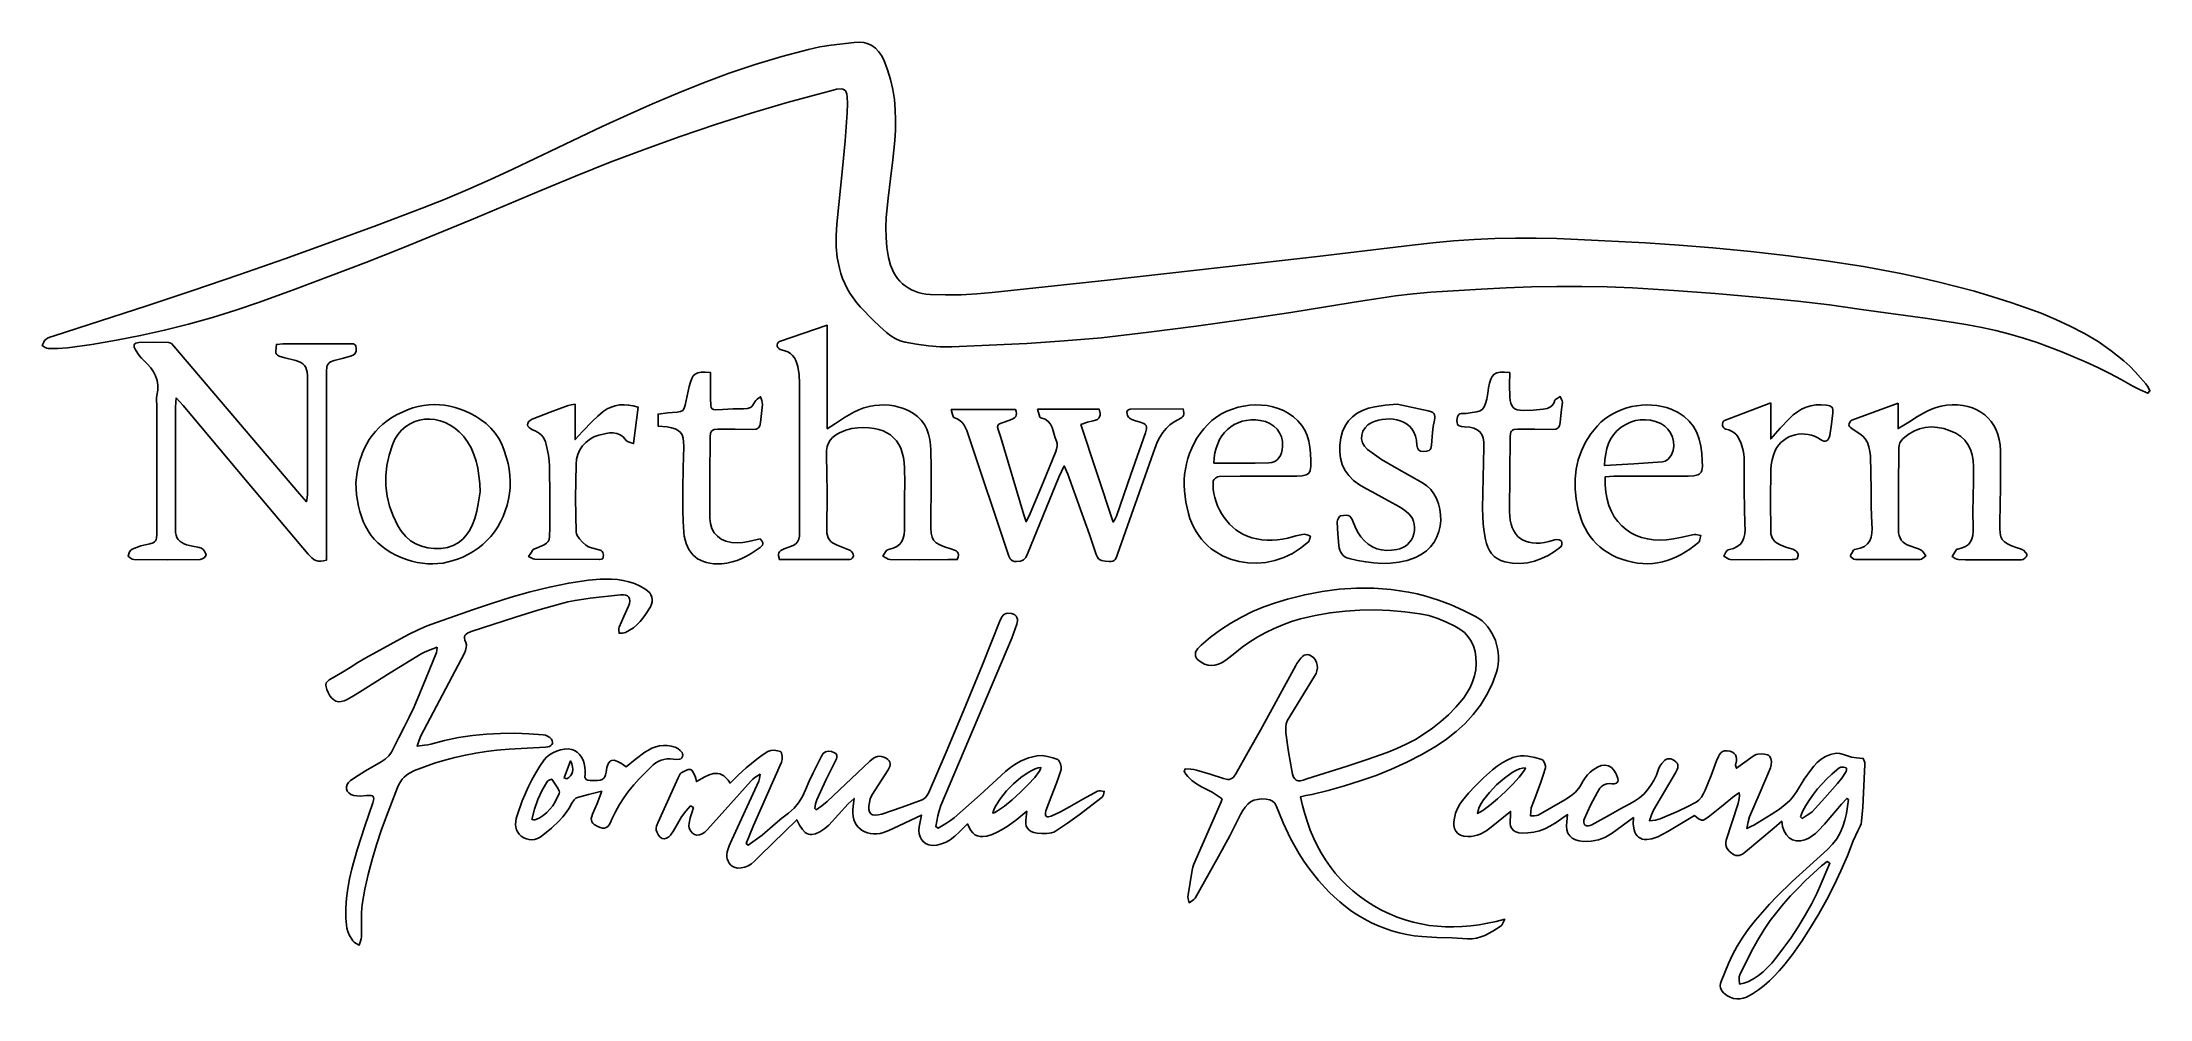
# Model space of a CAD drawing. Extents: x 20 to 1042, y 32 to 496.
import ezdxf

# ---------------------------------------------------------------- set-up
doc = ezdxf.new("R2010")
doc.units = 0

msp = doc.modelspace()

# ---------------------------------------------------------------- linework, layer by layer
at = {"layer": 'Layer 1', "color": 7}
for points in [[(1040.972709, 325.40634), (1037.237128, 327.077182), (1033.598781, 328.914711), (1028.056429, 332.078891), (1022.435694, 335.068043), (1016.741041, 337.893175), (1010.976935, 340.565292), (999.258223, 345.494515), (987.315277, 349.943767), (980.678858, 352.135362), (973.990257, 354.07457), (967.253597, 355.785078), (960.473001, 357.290576), (953.652594, 358.614752), (946.796499, 359.781294), (932.993741, 361.736232), (917.547303, 363.830696), (902.116244, 366.05588), (886.676255, 368.188295), (871.203027, 370.004451), (851.191499, 371.949714), (831.157398, 373.686123), (811.105934, 375.19036), (791.042316, 376.439109), (778.818013, 376.965655), (766.594764, 377.207599), (754.372879, 377.194364), (742.152669, 376.955377), (729.934443, 376.52006), (717.718512, 375.917839), (693.294772, 374.330383), (684.738752, 373.567123), (676.220033, 372.566606), (667.730272, 371.381543), (659.26113, 370.064643), (642.351341, 367.246173), (625.423941, 364.532874), (602.520769, 361.169611), (579.594528, 357.948726), (556.639017, 354.975888), (533.648036, 352.356764), (515.563995, 350.748803), (497.431584, 349.591541), (479.274865, 348.717549), (461.117898, 347.959395), (455.446396, 347.993708), (449.752074, 348.472025), (444.066681, 349.248989), (438.421968, 350.179246), (436.04283, 350.839505), (433.714045, 351.923179), (431.504818, 353.305005), (429.484355, 354.85972), (426.1645, 357.774473), (422.953785, 360.822428), (416.800246, 367.191933), (414.915102, 369.362567), (413.217911, 371.588755), (411.701848, 373.86832), (410.360089, 376.199083), (409.185807, 378.578866), (408.172179, 381.005491), (407.312378, 383.47678), (406.599579, 385.990555), (405.587688, 391.13685), (405.081906, 396.426949), (405.02763, 401.843428), (405.37026, 407.368862), (408.071322, 434.32094), (409.330199, 447.802064), (410.333837, 461.298815), (410.529608, 465.839793), (410.420654, 469.107238), (410.225976, 470.314061), (409.924002, 471.26331), (409.504362, 471.975257), (408.956683, 472.47017), (408.270594, 472.768321), (407.435723, 472.889979), (405.278152, 472.684896), (402.400998, 472.017082), (398.721289, 471.048698), (381.21807, 466.30133), (363.84495, 461.181365), (346.594862, 455.706631), (329.460736, 449.894957), (312.435502, 443.764171), (295.512091, 437.332101), (278.683434, 430.616576), (261.942462, 423.635425), (228.110027, 409.414088), (194.119586, 395.57772), (177.049533, 388.844207), (159.921283, 382.255305), (142.728602, 375.827137), (125.465259, 369.575826), (114.080206, 365.698016), (102.623932, 362.141085), (91.095911, 358.902212), (79.495616, 355.978575), (67.822519, 353.367353), (56.076093, 351.065723), (44.255811, 349.070866), (32.361147, 347.379958), (27.768317, 347.032693), (23.153658, 347.046584), (22.38612, 347.217446), (21.62503, 347.603862), (20.108308, 348.528248), (20.874607, 350.169324), (21.303768, 350.930331), (21.857202, 351.52862), (22.761869, 352.096481), (23.76253, 352.543295), (25.86828, 353.248409), (70.789719, 367.792289), (93.187946, 375.243783), (115.535789, 382.840695), (137.826706, 390.602309), (160.054153, 398.547913), (182.211589, 406.69679), (204.292472, 415.068227), (215.439436, 419.514694), (226.478749, 424.19076), (237.431244, 429.052426), (248.31776, 434.055695), (269.976194, 444.311056), (291.620737, 454.604865), (303.762373, 460.220856), (315.975974, 465.655587), (328.276453, 470.865712), (340.678724, 475.807885), (353.197702, 480.438759), (365.848299, 484.714989), (378.645429, 488.593228), (391.604007, 492.03013), (397.080461, 493.198553), (402.625873, 494.09487), (413.794583, 495.419438), (416.20727, 495.520972), (418.442479, 495.292604), (420.49984, 494.732597), (422.378978, 493.839216), (424.079524, 492.610724), (425.601103, 491.045385), (426.943345, 489.141463), (428.105877, 486.89722), (429.979125, 482.168011), (431.44508, 477.385999), (432.535741, 472.556671), (433.283105, 467.685518), (433.719171, 462.778025), (433.875936, 457.839681), (433.785399, 452.875975), (433.479558, 447.892394), (432.544257, 438.554061), (431.394644, 429.232347), (430.252968, 419.910137), (429.34148, 410.570316), (429.120222, 405.729398), (429.208527, 400.850529), (429.621276, 395.992992), (430.373354, 391.21607), (431.393466, 387.429169), (432.879781, 384.032848), (433.791991, 382.48911), (434.813821, 381.052563), (435.942963, 379.726389), (437.177105, 378.513771), (438.51394, 377.417889), (439.951155, 376.441925), (441.486442, 375.589063), (443.11749, 374.862484), (444.84199, 374.265369), (446.657631, 373.800901), (448.562104, 373.472262), (450.553099, 373.282634), (458.078584, 373.042111), (465.632346, 373.160264), (473.183131, 373.581034), (480.699686, 374.248362), (536.660644, 380.218016), (592.591837, 386.461513), (638.423235, 391.687689), (684.21693, 397.235333), (694.237649, 398.38105), (704.263639, 399.278162), (714.294963, 399.935537), (724.331681, 400.362042), (734.373857, 400.566547), (744.421551, 400.557917), (754.474827, 400.34502), (764.533745, 399.936725), (797.344352, 398.230496), (813.736633, 397.182292), (830.10535, 395.875376), (848.442389, 394.110892), (866.731988, 392.062859), (884.958212, 389.652369), (903.105123, 386.80051), (921.156784, 383.428374), (930.141915, 381.522542), (939.097258, 379.45705), (948.020819, 377.222034), (956.910608, 374.807629), (965.764631, 372.203973), (974.580897, 369.401201), (981.935328, 366.879792), (989.19857, 364.166799), (996.342937, 361.213758), (1003.340739, 357.972208), (1010.164288, 354.393687), (1016.785896, 350.429732), (1023.177875, 346.031882), (1029.312537, 341.151674), (1032.131503, 338.531228), (1034.798665, 335.733676), (1039.967294, 329.962459), (1041.019011, 328.364378), (1041.911979, 326.623422), (1040.972709, 325.40634), (1040.972709, 325.40634)], [(463.734624, 244.798483), (459.25788, 244.798483), (445.227374, 244.786577), (431.198853, 244.877858), (430.332302, 245.061413), (429.469472, 245.493014), (427.746044, 246.528856), (428.992561, 248.525135), (429.638764, 249.373702), (430.352187, 249.791164), (432.63281, 250.338562), (434.441648, 251.173445), (435.828311, 252.275475), (436.842408, 253.624311), (437.533548, 255.199613), (437.951341, 256.981042), (438.145397, 258.948258), (438.165323, 261.080921), (438.121832, 268.082242), (438.214271, 275.086291), (438.294803, 282.089845), (438.215594, 289.089677), (438.033539, 291.798161), (437.655965, 294.3102), (437.08424, 296.624871), (436.319733, 298.741252), (435.363811, 300.658421), (434.217843, 302.375454), (432.883197, 303.891431), (431.36124, 305.205428), (429.653342, 306.316523), (427.76087, 307.223793), (425.685193, 307.926317), (423.427678, 308.423171), (420.989693, 308.713433), (418.372608, 308.796181), (415.577789, 308.670492), (412.606605, 308.335445), (410.294811, 307.762292), (408.050486, 306.901405), (406.260417, 306.067245), (404.679202, 305.115635), (403.31999, 304.021398), (402.195926, 302.759358), (401.320156, 301.304338), (400.705827, 299.63116), (400.366086, 297.714649), (400.314079, 295.529628), (400.568203, 286.415281), (400.630586, 277.292252), (400.480766, 259.040986), (400.550814, 257.684874), (400.788137, 256.477342), (401.188862, 255.408468), (401.749111, 254.46833), (402.46501, 253.647007), (403.332682, 252.934576), (405.507843, 251.796704), (408.807193, 250.596158), (412.027168, 249.248769), (412.544263, 248.819401), (412.969084, 248.169271), (413.260952, 247.421906), (413.379188, 246.700835), (413.212294, 246.168858), (412.782222, 245.586279), (412.236561, 245.115817), (411.722898, 244.920191), (377.507024, 244.840817), (377.01643, 246.675741), (377.033519, 247.42926), (377.227559, 248.088242), (377.600068, 248.663757), (378.152566, 249.166873), (379.803605, 250.000185), (384.143882, 251.737875), (385.477716, 252.547143), (386.371547, 253.483751), (386.913524, 254.672995), (387.191796, 256.240168), (387.309825, 261.009484), (387.24897, 330.324938), (387.032674, 334.362475), (386.423472, 338.360324), (386.030685, 339.914651), (385.494248, 341.341389), (384.800735, 342.626058), (383.936722, 343.754179), (382.888782, 344.711272), (381.64349, 345.482857), (380.187421, 346.054454), (378.507148, 346.411584), (377.86971, 346.635405), (377.23748, 347.077011), (376.714888, 347.641647), (376.406359, 348.234561), (376.417645, 348.836777), (376.669288, 349.553838), (377.071248, 350.192021), (377.533483, 350.5576), (400.708308, 358.413069), (400.708308, 308.216383), (404.729969, 310.785483), (409.116631, 313.699286), (413.651377, 316.288148), (416.010946, 317.382127), (418.451533, 318.30055), (420.987804, 319.011979), (423.634425, 319.484972), (426.076608, 319.706804), (428.48605, 319.746042), (430.860021, 319.597942), (433.195793, 319.257762), (435.490637, 318.720757), (437.741825, 317.982182), (439.946628, 317.037296), (442.102318, 315.881352), (444.432405, 314.234969), (446.328535, 312.353841), (447.832008, 310.267888), (448.984122, 308.007031), (449.826178, 305.601191), (450.399476, 303.080289), (450.745314, 300.474245), (450.904994, 297.812979), (451.073501, 289.250908), (451.102109, 280.683876), (450.949974, 263.546835), (450.95526, 260.27402), (451.1148, 257.705627), (451.525054, 255.715369), (452.28248, 254.176958), (453.483537, 252.964109), (455.224684, 251.950534), (457.602381, 251.009946), (460.713086, 250.01606), (462.449867, 249.41773), (463.169724, 249.033284), (463.738924, 248.543325), (464.11874, 247.911359), (464.270446, 247.100893), (464.155316, 246.075432), (463.734624, 244.798483), (463.734624, 244.798483)], [(85.092539, 323.157385), (84.812081, 318.643599), (84.703602, 259.297632), (84.78926, 257.936967), (85.049048, 256.701535), (85.481228, 255.592793), (86.084063, 254.612197), (86.855819, 253.761207), (87.794758, 253.041277), (88.899144, 252.453867), (90.167241, 252.000433), (93.786736, 251.238764), (95.587554, 250.854085), (97.318919, 250.296518), (98.097537, 249.762598), (98.77148, 248.928293), (99.282704, 247.944665), (99.573166, 246.962772), (99.312387, 246.415292), (98.572381, 245.736099), (97.625009, 245.155629), (96.742128, 244.904316), (80.687232, 244.791869), (64.632335, 244.893733), (63.774259, 245.109079), (62.853676, 245.606454), (62.130538, 246.192629), (61.864797, 246.674377), (62.098829, 247.625759), (62.530554, 248.592273), (63.117556, 249.415415), (63.81742, 249.936685), (67.977987, 251.423311), (72.28143, 252.47139), (73.957894, 253.016514), (74.562962, 253.413006), (75.029124, 253.903446), (75.368783, 254.496329), (75.59434, 255.20015), (75.752759, 256.974593), (75.691905, 319.638431), (75.586733, 322.060357), (75.591446, 323.257554), (75.755405, 324.4168), (76.18344, 326.994313), (76.203129, 329.405016), (75.843678, 331.664162), (75.134296, 333.787007), (74.10419, 335.788804), (72.782567, 337.68481), (71.198634, 339.490279), (69.3816, 341.220466), (68.237237, 342.384879), (67.211689, 343.685718), (65.341418, 346.448626), (64.715059, 347.803208), (64.66253, 348.389063), (64.783478, 348.899326), (65.077687, 349.323021), (65.54494, 349.649171), (66.185019, 349.866801), (66.997707, 349.964934), (74.190065, 350.123684), (81.380439, 350.044309), (82.076251, 349.873653), (82.779752, 349.462888), (84.002457, 348.313936), (144.922692, 276.670151), (148.280251, 272.841635), (148.555417, 274.902406), (148.679771, 276.350006), (148.679771, 334.222246), (148.594908, 335.60572), (148.34218, 336.831654), (147.918423, 337.906714), (147.320476, 338.837565), (146.545175, 339.630875), (145.589359, 340.293309), (144.449864, 340.831534), (143.123528, 341.252216), (137.771014, 342.649214), (135.053292, 343.416298), (134.238164, 343.822397), (133.721902, 344.34486), (133.456787, 345.059684), (133.3951, 346.042863), (133.691144, 349.118268), (136.773536, 349.406664), (168.885975, 349.406664), (170.038564, 349.444615), (171.123685, 349.337211), (171.583584, 349.123426), (171.957783, 348.746612), (172.223338, 348.16454), (172.357304, 347.334979), (172.28967, 345.861996), (171.83806, 344.742727), (170.938973, 343.943935), (169.528911, 343.43238), (165.632265, 342.308894), (161.73165, 341.215174), (159.893253, 340.582738), (159.226365, 340.125289), (158.710443, 339.562853), (158.33256, 338.887309), (158.079785, 338.090532), (157.897843, 336.100785), (157.96928, 249.10854), (157.96928, 244.573588), (156.493574, 244.176858), (155.158789, 244.029539), (153.945112, 244.115384), (152.832732, 244.418145), (151.801835, 244.921576), (150.832608, 245.60943), (148.999916, 247.473417), (118.751134, 283.475557), (88.42893, 319.416181), (85.092539, 323.157385), (85.092539, 323.157385)], [(368.249265, 254.823533), (368.991214, 253.937966), (369.468001, 252.944002), (369.49588, 252.408154), (369.324175, 251.847346), (368.908454, 251.262292), (368.204286, 250.653705), (363.881579, 247.790007), (361.648881, 246.53052), (359.355969, 245.414962), (356.993357, 244.465098), (354.551555, 243.702696), (352.021077, 243.149521), (349.392435, 242.82734), (345.618029, 242.822255), (343.870296, 243.034536), (342.219879, 243.387925), (340.670029, 243.88084), (339.223999, 244.5117), (337.885039, 245.278924), (336.656401, 246.180929), (335.541338, 247.216136), (334.543102, 248.382963), (333.664942, 249.679828), (332.910113, 251.10515), (332.281864, 252.657348), (331.783449, 254.33484), (331.418119, 256.136046), (331.189124, 258.059383), (330.87981, 263.288742), (330.746609, 268.533232), (330.72875, 279.032878), (330.887831, 289.339708), (331.144145, 299.646539), (331.097213, 301.884379), (330.839627, 303.745467), (330.339079, 305.267538), (329.563262, 306.488325), (328.479867, 307.445562), (327.056586, 308.176984), (325.261111, 308.720325), (323.061135, 309.113319), (318.690224, 309.481089), (318.690224, 315.357478), (323.37202, 315.902519), (327.934754, 316.280872), (329.496785, 316.523379), (330.648052, 317.141429), (331.43221, 318.17322), (331.892915, 319.656951), (332.820609, 324.159493), (333.845538, 328.64219), (334.402407, 330.813254), (335.018839, 332.512998), (335.768534, 333.790009), (336.725193, 334.692873), (337.962516, 335.270175), (339.554205, 335.570503), (341.573961, 335.642441), (344.095483, 335.534577), (344.103421, 322.829302), (344.232322, 319.530034), (344.458096, 318.534778), (344.880633, 317.890198), (345.566844, 317.532112), (346.583638, 317.396338), (349.876622, 317.534996), (355.033675, 317.801563), (360.192713, 317.833975), (362.027968, 317.97317), (363.512237, 318.540742), (364.133372, 319.008966), (364.679503, 319.612841), (365.563748, 321.265616), (366.033589, 321.976104), (366.752718, 322.591838), (368.368328, 323.755342), (368.988775, 321.891686), (369.235994, 320.963702), (369.307597, 320.045888), (368.815804, 315.663071), (368.310119, 311.280254), (368.022675, 309.700528), (367.738853, 309.113133), (367.351998, 308.651622), (366.854887, 308.309173), (366.240295, 308.078965), (364.62977, 307.927987), (356.145916, 307.951469), (347.662062, 307.988841), (345.935658, 307.827032), (345.293279, 307.576495), (344.786706, 307.204353), (344.407381, 306.704218), (344.146746, 306.069705), (343.947317, 304.371992), (343.829577, 284.663865), (343.815025, 264.959708), (344.072637, 262.277126), (344.776082, 259.896912), (345.904616, 257.837175), (347.437497, 256.116021), (349.353982, 254.751558), (351.633329, 253.761894), (354.254793, 253.165135), (357.197633, 252.97939), (359.813698, 253.174892), (362.487309, 253.638532), (368.249265, 254.823533), (368.249265, 254.823533)], [(731.58787, 335.534577), (731.54719, 329.4409), (731.61962, 323.551613), (731.759844, 321.920149), (732.05829, 320.556699), (732.534028, 319.44452), (733.206126, 318.566869), (734.093652, 317.907004), (735.215675, 317.448179), (736.591264, 317.173654), (738.239487, 317.066684), (743.008595, 317.252223), (747.777704, 317.693746), (749.717345, 318.053248), (751.35685, 318.823515), (752.047154, 319.394932), (752.642145, 320.107735), (753.135065, 320.974823), (753.519155, 322.009094), (753.88523, 322.527057), (754.536807, 322.961924), (756.040631, 323.773863), (756.745745, 322.436396), (757.029592, 321.772871), (757.117484, 321.122741), (756.581703, 316.186945), (756.006235, 311.25115), (755.688818, 309.709416), (755.397808, 309.126119), (755.006773, 308.662536), (754.506845, 308.314666), (753.889158, 308.07851), (752.265031, 307.925341), (743.781178, 307.96106), (735.297324, 307.988841), (733.555995, 307.804212), (732.934541, 307.531288), (732.45934, 307.1349), (732.115481, 306.612751), (731.888048, 305.962549), (731.722807, 304.268804), (731.593492, 286.217629), (731.521724, 268.166454), (731.615941, 265.949474), (731.868168, 263.899298), (732.275927, 262.017407), (732.836743, 260.305279), (733.548139, 258.764397), (734.407637, 257.396241), (735.412763, 256.202291), (736.561038, 255.184027), (737.849987, 254.342931), (739.277133, 253.680483), (740.839998, 253.198163), (742.536108, 252.897452), (744.362984, 252.77983), (746.318151, 252.846778), (748.399132, 253.099776), (750.60345, 253.540306), (752.359289, 254.132971), (753.232124, 254.423599), (754.117112, 254.5907), (755.60473, 254.422028), (756.269909, 254.143472), (756.691505, 253.749326), (756.872372, 253.099651), (756.862492, 252.290482), (756.678483, 251.525465), (756.336964, 251.008246), (753.302507, 248.792172), (750.178133, 246.882033), (746.958013, 245.312648), (743.636318, 244.118836), (740.207219, 243.335417), (736.664887, 242.99721), (733.003492, 243.139036), (729.217206, 243.795714), (727.269069, 244.424424), (725.555212, 245.301646), (724.068318, 246.405272), (722.801069, 247.713196), (721.746147, 249.20331), (720.896236, 250.853507), (720.244019, 252.641679), (719.782177, 254.545721), (719.174793, 258.252901), (718.741042, 261.998032), (718.479932, 265.759534), (718.39047, 269.515827), (718.666628, 284.421441), (719.059865, 299.32904), (718.981307, 301.779853), (718.647694, 303.819096), (718.031185, 305.477959), (717.103935, 306.787634), (715.838102, 307.779314), (714.205842, 308.48419), (712.179312, 308.933454), (709.730668, 309.158298), (708.240405, 309.245776), (707.039859, 309.568402), (706.583578, 309.914943), (706.242141, 310.43673), (706.02969, 311.172581), (705.960361, 312.161315), (706.208903, 313.949441), (706.509164, 314.581583), (706.92675, 315.056184), (707.461662, 315.38605), (708.113901, 315.583986), (709.770356, 315.63529), (710.505897, 315.690852), (713.369961, 316.038236), (715.566997, 316.427013), (717.207851, 316.960587), (718.403368, 317.742363), (719.264395, 318.875744), (719.901776, 320.464136), (720.426359, 322.610943), (720.948988, 325.419569), (721.306175, 327.972795), (721.780197, 330.349836), (722.344539, 332.213482), (723.069925, 333.615885), (724.02708, 334.609198), (725.286728, 335.245572), (726.919592, 335.577159), (728.996398, 335.65611), (731.58787, 335.534577), (731.58787, 335.534577)], [(172.203846, 282.189353), (172.78506, 287.132972), (173.82392, 291.9375), (175.364579, 296.553388), (176.33688, 298.775109), (177.451188, 300.93109), (178.713021, 303.015137), (180.1279, 305.021057), (181.701342, 306.942657), (183.438867, 308.773743), (185.345993, 310.508122), (187.428241, 312.139601), (189.691128, 313.661985), (192.140175, 315.069082), (194.722439, 316.339019), (197.303197, 317.413375), (199.881373, 318.293643), (202.455894, 318.981314), (205.025686, 319.477881), (207.589677, 319.784835), (210.146792, 319.903669), (212.695959, 319.835876), (215.236102, 319.582946), (217.766149, 319.146373), (220.285027, 318.527649), (222.79166, 317.728265), (225.284977, 316.749715), (227.763904, 315.593489), (230.227366, 314.26108), (232.67429, 312.753981), (235.356841, 310.758901), (237.692189, 308.534874), (239.708178, 306.101), (241.432649, 303.476378), (242.893447, 300.680108), (244.118414, 297.731289), (245.135395, 294.649021), (245.972232, 291.452404), (246.527115, 288.578574), (246.86708, 285.673467), (246.996424, 282.752562), (246.919439, 279.83134), (246.64042, 276.925279), (246.163662, 274.04986), (245.493458, 271.220562), (244.634103, 268.452865), (243.589892, 265.762248), (242.365118, 263.164192), (240.964076, 260.674175), (239.39106, 258.307678), (237.650365, 256.08018), (235.746285, 254.00716), (233.683114, 252.104099), (231.465146, 250.386476), (229.108447, 248.820551), (226.726521, 247.432929), (224.320992, 246.223939), (221.893484, 245.193911), (219.44562, 244.343174), (216.979025, 243.672057), (214.495323, 243.180891), (211.996137, 242.870004), (209.483091, 242.739726), (206.95781, 242.790386), (204.421917, 243.022314), (201.877036, 243.435839), (199.324791, 244.031291), (196.766806, 244.808999), (194.204706, 245.769293), (191.640113, 246.912501), (189.134361, 248.233503), (186.828123, 249.684535), (184.715532, 251.262986), (182.790721, 252.966243), (181.04782, 254.791694), (179.480963, 256.736727), (178.084282, 258.798729), (176.851907, 260.975088), (175.777973, 263.263192), (174.856611, 265.660429), (174.081952, 268.164187), (173.44813, 270.771852), (172.579522, 276.288459), (172.203846, 282.189353), (172.203846, 282.189353)], [(278.494774, 320.172888), (278.494774, 302.982931), (282.061353, 306.975488), (286.973006, 311.965524), (289.492704, 314.381166), (292.152549, 316.614247), (293.98413, 317.828135), (295.913968, 318.750507), (297.931677, 319.389237), (300.026869, 319.752201), (302.189158, 319.847276), (304.408157, 319.682335), (306.673479, 319.265255), (308.974736, 318.603911), (306.805155, 301.040892), (304.696759, 301.758573), (303.872129, 302.105011), (303.304722, 302.58341), (301.859618, 304.230956), (300.308444, 305.334412), (298.672127, 305.975013), (296.971597, 306.233994), (295.227783, 306.192591), (293.461614, 305.932039), (289.945926, 305.078428), (287.607426, 304.253854), (285.497129, 303.094014), (283.638598, 301.631992), (282.0554, 299.90087), (280.771097, 297.933731), (279.809256, 295.76366), (279.193439, 293.423738), (278.947211, 290.94705), (278.748443, 274.548857), (278.821079, 266.351745), (279.063628, 258.162571), (279.207303, 257.329863), (279.545293, 256.486644), (280.662701, 254.815926), (282.132832, 253.244923), (283.672663, 251.868141), (284.929474, 251.087911), (286.398861, 250.553494), (289.527885, 249.796456), (291.04684, 249.191347), (291.574176, 248.77145), (291.946174, 248.265513), (292.162398, 247.667674), (292.222415, 246.972074), (291.872091, 245.264149), (291.137211, 245.023379), (290.311051, 244.869921), (258.952674, 245.002212), (258.198364, 245.146741), (257.446535, 245.485738), (255.944365, 246.298669), (256.966648, 248.013497), (258.074258, 249.658873), (258.811783, 250.115609), (259.727902, 250.423518), (263.498954, 252.041112), (264.658292, 252.770906), (265.434957, 253.60116), (265.905037, 254.646717), (266.144618, 256.022425), (266.236644, 260.223672), (266.232344, 275.148138), (266.075248, 290.068635), (265.914886, 292.71277), (265.580147, 295.356657), (264.527438, 300.583163), (264.141224, 301.856557), (263.61905, 303.024809), (262.963116, 304.086712), (262.175625, 305.041056), (261.258778, 305.886631), (260.214776, 306.622229), (259.04582, 307.246639), (257.754113, 307.758654), (256.941884, 308.163342), (256.153716, 308.779614), (255.558529, 309.484686), (255.325241, 310.155776), (255.539594, 310.893549), (256.081617, 311.662576), (256.81166, 312.338338), (257.590071, 312.796314), (266.344792, 316.218695), (275.153091, 319.506139), (276.596722, 319.852412), (278.494774, 320.172888), (278.494774, 320.172888)], [(502.625679, 317.664641), (532.573829, 317.664641), (533.014318, 315.602589), (532.990408, 314.728034), (532.775904, 313.963456), (532.349941, 313.313104), (531.691651, 312.781225), (530.780168, 312.372067), (529.594624, 312.089878), (526.883641, 311.357975), (523.734111, 310.282776), (539.38155, 263.012377), (540.320158, 264.647831), (540.921423, 265.880457), (547.930557, 286.059541), (555.060738, 306.194968), (555.556335, 308.257021), (555.520058, 309.062929), (555.290925, 309.739388), (554.866332, 310.30187), (554.243673, 310.765846), (552.393742, 311.46017), (549.717154, 312.220846), (548.428593, 312.719999), (547.221144, 313.346647), (546.703925, 313.868041), (546.323877, 314.628552), (545.908812, 316.354956), (546.061278, 316.741329), (546.495525, 317.199637), (547.051811, 317.58353), (547.570393, 317.746662), (573.211132, 317.810162), (573.6109, 316.015049), (573.59148, 315.301388), (573.416845, 314.682791), (573.080236, 314.138608), (572.574893, 313.648189), (571.030968, 312.746043), (568.865191, 311.549302), (566.815499, 310.053911), (564.9573, 308.324365), (563.365999, 306.425156), (561.919887, 304.127418), (560.714877, 301.646125), (558.730504, 296.458314), (541.506151, 247.473417), (540.968469, 246.007793), (540.264595, 244.811051), (539.772357, 244.369941), (539.144996, 244.063769), (538.351319, 243.915107), (537.360136, 243.946526), (535.462745, 244.071831), (533.743947, 244.329841), (532.976016, 244.669142), (532.282126, 245.23426), (531.672076, 246.089405), (531.155664, 247.298793), (527.825846, 257.05558), (524.368779, 266.770448), (517.333848, 286.160744), (515.653746, 290.232676), (513.060833, 284.750516), (505.377012, 266.201594), (497.818206, 247.603063), (496.96042, 245.898652), (495.885097, 244.748874), (495.220203, 244.364608), (494.446137, 244.098165), (492.497442, 243.890964), (491.426615, 243.981511), (490.582936, 244.239304), (489.929881, 244.640591), (489.430925, 245.161623), (488.74921, 246.467919), (488.245593, 247.968188), (469.338492, 304.54397), (468.335144, 307.369924), (467.737569, 308.731012), (467.020745, 310.01257), (466.143187, 311.180896), (465.06341, 312.202284), (463.739926, 313.043033), (462.131251, 313.669438), (461.703826, 314.144241), (461.398687, 315.116376), (460.803044, 317.624954), (491.955047, 317.624954), (492.2776, 316.576223), (492.405747, 315.665469), (492.342279, 314.879358), (492.089984, 314.204557), (491.651655, 313.627735), (491.030081, 313.135559), (489.248363, 312.351815), (485.055136, 310.994049), (483.961157, 310.456445), (483.412323, 309.83993), (483.316174, 309.014684), (483.580251, 307.850886), (484.819243, 303.988346), (495.971417, 266.586893), (497.159394, 263.152606), (499.143767, 267.237767), (505.390241, 282.194975), (511.531543, 297.193855), (511.92941, 298.411598), (512.172495, 299.734513), (512.186386, 301.024686), (511.896668, 302.144203), (511.274665, 303.760593), (510.786204, 305.477411), (510.315789, 307.215747), (509.747923, 308.896692), (508.967108, 310.441334), (507.857849, 311.770766), (506.304649, 312.806076), (504.192011, 313.468355), (503.763469, 313.913061), (503.408845, 314.916616), (502.625679, 317.664641), (502.625679, 317.664641)], [(611.067668, 285.176495), (600.914956, 285.198323), (590.766214, 285.081245), (589.898589, 284.860277), (588.976641, 284.341405), (588.229814, 283.675193), (587.887551, 283.012206), (587.779405, 281.007695), (587.865242, 278.976984), (588.135402, 276.935236), (588.580221, 274.897611), (589.190038, 272.879271), (589.95519, 270.895379), (590.866015, 268.961097), (591.912851, 267.091585), (593.086035, 265.302007), (594.375906, 263.607523), (595.772802, 262.023296), (597.26706, 260.564488), (598.849017, 259.24626), (600.509013, 258.083774), (602.237384, 257.092193), (604.024468, 256.286677), (606.483442, 255.445009), (608.952864, 254.826799), (611.432518, 254.42284), (613.922187, 254.223922), (616.421655, 254.220837), (618.930702, 254.404376), (621.449114, 254.76533), (623.976672, 255.294491), (627.91962, 256.273779), (631.89035, 257.072489), (632.632505, 257.034455), (633.40641, 256.786078), (634.978033, 256.138511), (634.588766, 254.623112), (634.345143, 253.917998), (633.959389, 253.365681), (630.210806, 250.308456), (626.225219, 247.792658), (622.056706, 245.814262), (617.759344, 244.369239), (613.387211, 243.453563), (608.994386, 243.063206), (604.634946, 243.194143), (600.36297, 243.842346), (596.232536, 245.003789), (592.297721, 246.674444), (588.612603, 248.850284), (586.880581, 250.126391), (585.231262, 251.527284), (583.671406, 253.052459), (582.207774, 254.701415), (580.847124, 256.473646), (579.596217, 258.368651), (578.461813, 260.385925), (577.450671, 262.524965), (576.569551, 264.785268), (575.825212, 267.16633), (574.564872, 272.699174), (573.877426, 278.140241), (573.756882, 280.822947), (573.789571, 283.478616), (573.978833, 286.105884), (574.328003, 288.703386), (574.840419, 291.269759), (575.519417, 293.803637), (576.368335, 296.303657), (577.39051, 298.768454), (578.589278, 301.196665), (579.967977, 303.586924), (581.529944, 305.937868), (583.278515, 308.248132), (585.160722, 310.349987), (587.246134, 312.250002), (589.510557, 313.944836), (591.9298, 315.431148), (594.479671, 316.705597), (597.135977, 317.764842), (599.874526, 318.605543), (602.671126, 319.224358), (605.501584, 319.617947), (608.341708, 319.782969), (611.167306, 319.716083), (613.954185, 319.413949), (616.678154, 318.873224), (619.315019, 318.090568), (621.84059, 317.062641), (624.230672, 315.786102), (626.770886, 314.01569), (628.929914, 312.030843), (630.727662, 309.844333), (632.184037, 307.468936), (633.318943, 304.917425), (634.152286, 302.202576), (634.703973, 299.337163), (634.993908, 296.33396), (635.166916, 292.694414), (635.160554, 289.958502), (634.856475, 287.996991), (634.555807, 287.266251), (634.136329, 286.680649), (633.583246, 286.224032), (632.881766, 285.880244), (630.974438, 285.466544), (628.295995, 285.310316), (624.728088, 285.282328), (611.067668, 285.279682), (611.067668, 285.176495), (611.067668, 285.176495)], [(677.073189, 320.196701), (692.045941, 316.987309), (693.665643, 316.447932), (694.270593, 316.05932), (694.73245, 315.571459), (695.046348, 314.969373), (695.207418, 314.238085), (695.210793, 313.36262), (695.051604, 312.328002), (694.526737, 309.349749), (694.174511, 306.333544), (693.678418, 300.265663), (693.297997, 298.700159), (692.949068, 298.162167), (692.498378, 297.762708), (691.303868, 297.305476), (689.738777, 297.180626), (688.276666, 297.379518), (687.336694, 297.978013), (686.819889, 298.949074), (686.627281, 300.265663), (686.379096, 302.623537), (685.861943, 304.71119), (685.101411, 306.538697), (684.123085, 308.11613), (682.952555, 309.453563), (681.615407, 310.561069), (680.137229, 311.448719), (678.543609, 312.126589), (676.860133, 312.604749), (675.112391, 312.893275), (673.325969, 313.002237), (671.526454, 312.941711), (669.739435, 312.721768), (667.990499, 312.352481), (666.305233, 311.843925), (664.709225, 311.20617), (662.862927, 310.091873), (661.427362, 308.658153), (660.422841, 306.991642), (659.869671, 305.17897), (659.788162, 303.306766), (660.198622, 301.461661), (661.121361, 299.730286), (662.576686, 298.19927), (665.948755, 295.689948), (669.491232, 293.38849), (676.768918, 289.04999), (683.042181, 285.551541), (689.323382, 282.064999), (691.426281, 280.566774), (693.259565, 278.753634), (694.814813, 276.671201), (696.083601, 274.365096), (697.057509, 271.88094), (697.728114, 269.264354), (698.086994, 266.56096), (698.125727, 263.816379), (697.835892, 261.076231), (697.209066, 258.386138), (696.236827, 255.791722), (694.910754, 253.338602), (693.222425, 251.072402), (691.163417, 249.038741), (688.725308, 247.283241), (685.899678, 245.851524), (681.878155, 244.445513), (677.854494, 243.530139), (673.829034, 243.052814), (669.802117, 242.960954), (665.774084, 243.201973), (661.745275, 243.723284), (657.716033, 244.472302), (653.686697, 245.396441), (652.634546, 245.744362), (651.698852, 246.234135), (650.882965, 246.856303), (650.190233, 247.601409), (649.624005, 248.459997), (649.187629, 249.422609), (648.884454, 250.479788), (648.717829, 251.622079), (648.260761, 257.312598), (647.998163, 263.007085), (648.1553, 263.906502), (648.554779, 264.878349), (649.052981, 265.654734), (649.506286, 265.967769), (651.028052, 266.138053), (652.588016, 266.312058), (653.329769, 266.214653), (654.018005, 265.895215), (654.631703, 265.279424), (655.149841, 264.292959), (657.015813, 259.885667), (658.137562, 257.782481), (659.449315, 255.831594), (661.163405, 253.875189), (663.024369, 252.267661), (665.024549, 251.004918), (667.156287, 250.082867), (669.411924, 249.497415), (671.783802, 249.24447), (674.264263, 249.319938), (676.845647, 249.719727), (678.345941, 250.121609), (679.724848, 250.666149), (680.975576, 251.358834), (682.091336, 252.205154), (683.065337, 253.210595), (683.89079, 254.380646), (684.560903, 255.720795), (685.068887, 257.23653), (685.388324, 258.867095), (685.472335, 260.431122), (685.32808, 261.922843), (684.962723, 263.336491), (684.383426, 264.6663), (683.597351, 265.906502), (682.61166, 267.051329), (681.433516, 268.095016), (678.970704, 269.832335), (676.373697, 271.398997), (671.045988, 274.341821), (664.864337, 277.641171), (661.783309, 279.303), (658.771983, 281.075458), (655.872902, 283.192438), (653.52402, 285.550921), (651.702051, 288.133205), (650.383709, 290.921584), (649.54571, 293.898355), (649.164767, 297.045812), (649.217596, 300.346253), (649.680911, 303.781971), (650.528124, 306.93702), (651.780956, 309.692094), (653.41119, 312.066665), (655.390612, 314.080203), (657.691006, 315.752182), (660.284157, 317.102072), (663.14185, 318.149345), (666.235869, 318.913473), (671.139584, 319.593782), (677.073189, 320.196701), (677.073189, 320.196701)], [(777.871374, 285.007162), (777.850062, 281.131913), (778.15269, 277.506838), (778.763563, 274.134438), (779.666983, 271.017212), (780.847255, 268.157659), (782.28868, 265.55828), (783.975564, 263.221575), (785.892208, 261.150043), (788.022916, 259.346185), (790.351992, 257.812499), (792.863739, 256.551487), (795.542459, 255.565647), (798.372457, 254.85748), (801.338036, 254.429485), (804.423499, 254.284163), (807.613149, 254.424013), (810.975296, 254.885627), (814.317352, 255.574949), (821.003695, 257.011635), (821.794095, 257.027385), (822.614013, 256.873721), (824.273941, 256.448073), (823.821835, 254.602606), (823.534638, 253.751311), (823.070088, 253.106389), (818.918093, 249.893711), (814.623565, 247.241246), (812.423655, 246.135596), (810.189077, 245.182604), (807.920151, 244.38647), (805.617201, 243.751396), (803.280548, 243.281583), (800.910513, 242.981232), (798.507417, 242.854545), (796.071584, 242.905723), (793.603334, 243.138966), (791.102989, 243.558478), (788.570871, 244.168458), (786.007301, 244.973108), (783.551982, 245.927225), (781.251381, 247.012345), (779.102894, 248.225155), (777.103918, 249.562342), (775.251847, 251.02059), (773.544078, 252.596587), (771.978005, 254.287018), (770.551024, 256.088571), (769.260531, 257.99793), (768.103921, 260.011784), (767.078589, 262.126817), (766.181932, 264.339715), (764.764222, 269.045856), (763.829954, 274.103696), (763.377724, 279.05746), (763.380163, 283.882395), (763.85786, 288.570469), (764.831401, 293.113654), (766.321375, 297.503918), (768.348371, 301.733231), (770.932974, 305.793562), (774.095775, 309.676881), (775.773731, 311.35856), (777.599298, 312.896287), (779.556749, 314.287186), (781.630354, 315.528382), (783.804388, 316.616997), (786.063122, 317.550158), (788.390829, 318.324987), (790.77178, 318.938609), (793.190248, 319.388148), (795.630506, 319.670728), (798.076825, 319.783475), (800.513478, 319.723511), (802.924737, 319.487961), (805.294875, 319.073949), (807.608164, 318.4786), (809.848876, 317.699037), (813.244581, 316.078394), (816.158767, 314.117989), (818.611958, 311.83624), (820.62468, 309.251564), (822.217459, 306.382378), (823.410821, 303.2471), (824.225293, 299.864148), (824.681399, 296.251939), (824.929631, 292.645337), (824.972109, 289.933656), (824.696095, 287.988873), (824.403424, 287.264061), (823.988853, 286.682964), (823.43829, 286.229581), (822.737644, 285.887908), (820.829732, 285.47568), (818.152379, 285.318259), (814.592849, 285.28762), (782.099411, 285.202953), (777.871374, 285.007162), (777.871374, 285.007162)], [(858.100877, 320.712638), (858.100877, 303.276618), (862.747947, 308.458145), (867.139033, 313.153501), (869.03631, 314.899424), (871.024682, 316.402291), (873.109172, 317.649733), (875.294804, 318.629377), (877.586599, 319.328853), (879.989581, 319.735789), (882.508773, 319.837814), (885.149197, 319.622556), (886.724128, 319.272355), (887.783121, 318.638638), (888.11232, 318.170889), (888.30435, 317.578776), (888.265985, 315.950144), (887.521845, 310.478898), (886.741987, 305.017574), (886.493811, 304.045516), (886.140185, 303.278561), (885.690006, 302.716927), (885.152174, 302.36083), (884.535587, 302.210488), (883.849144, 302.266118), (883.101744, 302.527936), (882.302284, 302.99616), (880.87298, 303.87613), (879.380187, 304.580263), (877.838987, 305.111499), (876.264459, 305.472781), (874.671684, 305.66705), (873.075743, 305.697247), (871.491716, 305.566316), (869.934683, 305.277196), (868.419725, 304.83283), (866.961922, 304.23616), (865.576355, 303.490127), (864.278105, 302.597673), (863.082251, 301.56174), (862.003874, 300.385268), (861.058055, 299.071201), (860.259875, 297.622479), (859.392497, 295.440786), (858.767957, 293.126883), (858.376085, 290.752954), (858.20671, 288.391178), (858.042008, 273.482588), (858.111461, 258.570028), (858.205119, 257.38574), (858.46534, 256.303958), (858.881831, 255.32251), (859.444297, 254.439226), (860.142445, 253.651937), (860.96598, 252.958471), (862.948038, 251.844329), (865.882263, 250.755239), (868.872051, 249.807039), (870.333542, 249.105109), (870.827836, 248.645949), (871.164001, 248.110732), (871.341665, 247.496512), (871.360454, 246.800343), (870.919924, 245.150379), (869.711441, 244.947973), (868.467239, 244.824942), (853.527891, 244.797822), (838.590527, 244.877858), (837.789047, 245.049796), (836.990792, 245.455641), (835.39701, 246.428315), (836.412678, 248.367377), (836.945937, 249.192421), (837.553361, 249.598019), (839.990021, 250.213087), (841.918278, 251.109408), (843.388579, 252.277526), (844.451371, 253.707985), (845.1571, 255.391327), (845.556212, 257.318096), (845.699154, 259.478835), (845.636372, 261.864087), (845.339171, 269.941434), (845.294729, 278.034408), (845.284477, 294.230525), (845.132011, 295.941054), (844.779123, 297.653568), (843.718145, 301.001204), (842.631329, 303.464513), (841.94807, 304.567075), (841.147391, 305.556993), (840.211155, 306.414329), (839.121222, 307.119149), (837.859456, 307.651513), (836.407717, 307.991487), (835.858914, 308.226718), (835.319289, 308.694616), (834.8893, 309.276616), (834.669407, 309.854151), (834.696527, 310.517924), (834.912162, 311.253134), (835.261742, 311.890117), (835.690697, 312.259211), (858.100877, 320.712638), (858.100877, 320.712638)], [(919.851904, 320.614742), (919.851904, 308.269299), (922.669051, 309.920297), (925.061543, 311.42842), (929.294333, 314.227047), (933.692571, 316.632768), (935.984661, 317.635579), (938.355226, 318.476911), (940.816639, 319.135682), (943.38127, 319.590806), (946.108812, 319.829733), (948.738259, 319.820094), (951.259326, 319.569121), (953.661725, 319.084047), (955.935171, 318.372103), (958.069378, 317.440521), (960.054059, 316.296534), (961.878929, 314.947374), (963.5337, 313.400273), (965.008088, 311.662462), (966.291805, 309.741175), (967.374566, 307.643643), (968.246084, 305.377098), (968.896073, 302.948773), (969.314247, 300.365899), (969.49032, 297.635708), (969.547371, 288.886403), (969.454602, 280.133874), (969.164883, 262.626086), (969.174454, 259.834249), (969.322806, 257.635802), (969.688199, 255.917201), (970.348892, 254.564903), (971.383143, 253.465365), (972.869211, 252.505042), (974.885354, 251.570392), (977.509831, 250.547872), (979.12974, 250.069969), (979.910426, 249.798151), (980.602806, 249.407519), (981.859245, 248.110732), (982.272284, 247.399458), (982.335825, 246.835772), (981.911417, 246.123093), (981.242436, 245.454318), (980.461337, 244.955703), (979.700578, 244.753504), (967.890585, 244.69728), (956.078608, 244.764087), (952.566269, 244.73366), (949.069804, 244.861983), (948.321158, 245.055294), (947.589132, 245.422238), (946.138225, 246.280148), (948.217847, 249.653581), (948.504589, 249.844081), (948.884596, 249.939331), (950.942644, 250.452761), (952.61625, 251.200193), (953.935212, 252.179982), (954.929326, 253.390485), (955.628388, 254.83006), (956.062196, 256.497062), (956.260545, 258.389848), (956.253233, 260.506776), (956.100974, 267.861894), (956.192048, 275.227182), (956.354064, 282.596935), (956.414628, 289.965447), (956.238934, 292.904473), (955.741306, 295.660472), (954.906397, 298.214375), (953.718858, 300.547114), (952.163343, 302.639619), (950.224502, 304.472822), (947.886989, 306.027656), (945.135455, 307.28505), (942.036284, 308.267961), (938.982288, 308.880196), (935.983421, 309.096612), (933.049634, 308.892061), (930.190882, 308.241399), (927.417117, 307.119479), (924.738292, 305.501156), (922.164359, 303.361284), (921.395497, 302.443967), (920.768022, 301.332925), (920.341961, 300.138043), (920.177341, 298.969207), (920.062909, 279.064297), (920.023883, 259.157403), (920.10489, 257.736623), (920.361391, 256.454439), (920.792765, 255.307317), (921.398391, 254.291721), (922.17765, 253.404118), (923.129922, 252.640971), (924.254585, 251.998748), (925.551021, 251.473912), (928.373791, 250.569038), (929.756527, 250.059303), (931.075514, 249.433977), (931.717459, 248.907375), (932.254232, 248.189776), (933.250387, 246.616168), (931.884477, 245.536008), (931.201026, 245.085473), (930.514599, 244.896379), (914.82615, 244.809067), (899.137701, 244.896379), (898.438829, 245.071872), (897.69407, 245.490699), (897.103595, 246.00924), (896.867578, 246.483877), (897.021119, 247.231076), (897.3855, 247.974802), (898.312202, 249.441915), (898.591998, 249.64399), (898.971013, 249.740894), (901.539231, 250.291387), (903.539576, 251.185145), (905.035705, 252.395845), (906.091273, 253.897162), (906.769933, 255.662773), (907.135342, 257.666353), (907.251154, 259.88158), (907.181024, 262.282128), (906.862573, 270.463861), (906.738839, 278.656508), (906.652313, 286.852132), (906.445483, 295.042795), (906.222241, 297.212624), (905.72714, 299.391878), (904.972086, 301.484812), (903.968986, 303.39568), (902.805896, 304.706234), (901.294052, 305.797763), (898.039681, 307.85655), (896.784235, 308.80971), (896.286488, 309.336643), (896.052663, 309.885901), (896.126291, 310.598787), (896.427378, 311.380134), (896.879774, 312.057301), (897.407328, 312.457648), (908.347835, 316.491547), (919.851904, 320.614742), (919.851904, 320.614742)], [(232.504957, 277.598838), (232.267117, 281.63439), (231.875208, 285.46704), (231.29373, 289.103981), (230.487181, 292.552407), (229.420059, 295.819511), (228.056862, 298.912487), (226.362089, 301.838527), (224.300238, 304.604825), (222.320713, 306.702937), (220.174935, 308.501476), (217.893661, 309.997157), (215.507649, 311.186699), (213.047658, 312.066818), (210.544444, 312.634231), (208.028766, 312.885657), (205.531382, 312.817812), (203.083048, 312.427413), (200.714524, 311.711178), (198.456567, 310.665824), (196.339934, 309.288068), (194.395383, 307.574627), (192.653672, 305.52222), (191.14556, 303.127562), (189.901802, 300.387372), (188.288094, 295.381735), (187.236459, 290.397586), (186.742929, 285.440535), (186.803535, 280.516196), (187.414309, 275.63018), (188.571281, 270.788099), (190.270482, 265.995566), (192.507945, 261.258192), (194.300484, 258.398959), (196.379704, 255.982737), (198.721232, 254.000597), (201.3007, 252.443609), (204.093735, 251.302843), (207.075968, 250.569369), (210.223027, 250.234258), (213.510544, 250.288581), (216.602925, 250.761362), (219.381682, 251.679667), (221.853419, 253.010783), (224.024741, 254.721999), (225.902252, 256.780605), (227.492556, 259.153889), (228.802258, 261.809139), (229.83796, 264.713646), (230.766647, 268.306393), (231.471099, 271.78628), (232.504957, 277.598838), (232.504957, 277.598838)], [(588.162717, 291.603216), (601.573107, 291.504328), (608.198678, 291.52843), (614.792996, 291.732862), (616.327051, 291.950765), (617.653552, 292.428343), (618.776283, 293.145471), (619.699027, 294.082028), (620.425565, 295.21789), (620.959682, 296.532935), (621.305159, 298.007039), (621.46578, 299.620081), (621.365378, 302.04102), (620.870426, 304.26653), (619.999871, 306.274317), (618.772655, 308.042088), (617.207724, 309.54755), (615.324023, 310.76841), (613.140495, 311.682373), (610.676085, 312.267148), (608.332246, 312.520372), (606.071219, 312.527716), (603.902024, 312.297734), (601.83368, 311.838979), (599.875204, 311.160005), (598.035616, 310.269366), (596.323936, 309.175615), (594.74918, 307.887307), (593.32037, 306.412996), (592.046522, 304.761233), (590.936656, 302.940575), (589.999792, 300.959574), (589.244946, 298.826783), (588.68114, 296.550758), (588.317391, 294.140051), (588.162717, 291.603216), (588.162717, 291.603216)], [(777.519479, 290.383488), (791.774219, 291.189144), (805.689631, 292.201174), (806.928293, 292.585439), (808.167451, 293.404034), (809.263734, 294.483078), (810.073771, 295.64869), (810.867727, 297.680176), (811.184689, 299.832615), (811.055663, 302.02406), (810.511656, 304.172562), (809.583672, 306.196172), (808.302719, 308.012943), (806.6998, 309.540925), (804.805924, 310.698171), (802.307971, 311.688957), (799.828125, 312.329036), (797.371596, 312.620423), (794.943592, 312.565135), (792.549323, 312.165186), (790.193997, 311.422591), (787.882823, 310.339367), (785.62101, 308.917527), (783.564678, 307.216951), (781.8753, 305.328046), (780.518491, 303.25695), (779.459864, 301.009803), (778.665035, 298.592744), (778.099618, 296.011913), (777.729228, 293.273448), (777.519479, 290.383488), (777.519479, 290.383488)], [(211.549983, 202.444037), (207.390739, 200.829088), (205.522452, 200.045302), (203.795056, 199.136749), (188.890103, 189.939844), (174.03476, 180.663564), (171.082014, 178.768158), (168.049892, 177.033485), (166.467779, 176.379474), (165.025626, 176.031088), (163.714814, 175.988853), (162.526722, 176.253296), (161.452732, 176.824945), (160.484224, 177.704327), (159.612578, 178.891969), (158.829175, 180.388398), (158.175216, 181.953608), (157.787007, 183.212945), (157.679526, 184.232856), (157.867746, 185.079785), (158.366646, 185.820178), (159.191199, 186.520481), (161.877171, 188.066596), (165.706762, 190.256393), (169.439615, 192.630984), (173.169491, 195.012024), (176.990152, 197.221168), (193.855665, 206.460076), (198.113513, 208.670662), (202.417033, 210.752976), (206.780766, 212.662713), (211.219255, 214.355563), (229.29788, 220.690466), (238.379795, 223.748141), (247.515412, 226.629238), (256.723707, 229.256211), (266.023654, 231.551515), (275.434231, 233.437604), (284.974412, 234.836933), (290.59093, 235.325461), (296.190085, 235.34394), (298.974315, 235.118079), (301.7436, 234.704104), (304.494405, 234.078484), (307.223196, 233.217685), (310.102521, 231.98969), (312.795314, 230.41046), (313.820403, 229.583721), (314.640078, 228.672149), (315.249347, 227.686164), (315.64322, 226.636183), (315.816702, 225.532624), (315.764804, 224.385905), (315.482532, 223.206443), (314.964895, 222.004658), (312.677533, 218.190901), (311.375025, 216.423936), (309.953362, 214.767321), (308.402591, 213.233861), (306.712758, 211.836361), (304.873911, 210.587627), (302.876098, 209.500465), (302.1647, 209.278133), (301.385834, 209.196195), (299.780476, 209.130049), (299.696141, 210.704649), (299.708667, 211.469252), (299.875726, 212.170108), (302.167346, 217.197515), (304.381575, 222.25072), (304.812344, 223.633843), (304.984121, 224.833505), (304.894892, 225.842357), (304.54264, 226.65305), (303.92535, 227.258237), (303.041007, 227.65057), (301.887596, 227.822698), (300.463101, 227.767276), (285.782713, 226.143728), (278.501306, 225.033678), (274.901995, 224.320632), (271.34045, 223.470448), (260.4467, 220.382681), (249.637037, 216.974935), (228.078483, 209.923798), (226.274069, 209.183792), (225.619985, 208.724059), (225.156495, 208.174904), (224.90248, 207.514129), (224.876822, 206.719533), (225.098406, 205.768915), (225.586112, 204.640076), (225.851315, 203.518616), (225.745192, 202.17317), (225.37366, 200.786548), (224.842633, 199.541561), (203.755368, 159.422841), (202.882575, 157.340242), (201.860954, 154.509535), (205.513522, 154.903763), (207.073653, 155.112288), (208.523154, 155.440867), (215.232106, 157.215898), (221.973024, 158.599078), (228.743894, 159.612793), (235.542701, 160.279428), (242.367428, 160.621371), (249.216061, 160.661007), (256.086584, 160.420722), (262.976981, 159.922903), (264.069833, 159.690979), (265.167398, 159.222419), (266.165248, 158.572289), (266.958955, 157.795655), (267.392691, 157.094309), (267.570845, 156.419038), (267.508456, 155.787734), (267.220562, 155.218286), (266.7222, 154.728585), (266.028409, 154.336522), (265.154225, 154.059986), (264.114688, 153.916869), (252.333799, 153.320234), (246.449184, 152.975532), (240.582676, 152.461662), (235.443399, 151.830838), (230.338353, 151.04697), (225.270514, 150.100135), (220.242858, 148.980411), (215.258362, 147.677877), (210.320003, 146.182611), (205.430757, 144.484691), (200.593601, 142.574195), (197.865503, 141.186209), (196.676171, 140.364752), (195.598274, 139.439548), (194.62803, 138.396523), (193.761655, 137.221599), (192.995367, 135.900699), (192.325383, 134.419747), (187.007264, 120.570274), (184.526985, 113.59337), (182.211036, 106.568749), (180.093277, 99.486704), (178.207565, 92.337532), (176.587758, 85.111527), (175.267717, 77.798985), (174.897425, 73.897378), (174.861251, 69.944178), (174.943644, 65.970141), (174.92905, 62.006026), (174.792087, 61.011401), (174.506048, 60.021984), (173.831031, 58.047864), (172.092059, 58.969275), (171.293515, 59.475868), (170.690431, 60.108966), (168.909787, 63.073288), (168.228817, 64.637428), (167.83558, 66.234062), (167.39708, 71.116446), (167.355734, 75.953684), (167.664196, 80.749995), (168.275119, 85.509595), (169.141158, 90.236701), (170.214967, 94.93553), (172.796511, 104.265223), (176.493067, 115.640969), (180.350356, 126.96909), (180.840703, 128.966816), (180.815211, 129.632226), (180.58815, 130.106052), (180.143676, 130.41133), (179.465946, 130.571098), (177.347339, 130.546252), (174.209715, 130.29093), (172.658887, 130.30143), (171.169326, 130.535669), (169.811907, 131.056179), (168.762406, 131.793141), (168.033568, 132.694372), (167.638135, 133.707688), (167.588851, 134.780908), (167.89846, 135.861849), (168.579704, 136.898327), (169.645328, 137.83816), (173.249569, 140.225815), (176.938889, 142.491182), (184.456684, 146.79694), (186.465903, 148.139079), (188.128104, 149.721574), (189.503068, 151.575433), (190.650572, 153.73166), (193.047488, 158.707102), (195.576116, 163.622765), (198.095318, 168.541901), (200.463956, 173.527761), (206.001017, 186.663314), (211.319796, 199.896102), (211.465648, 200.823796), (211.549983, 202.444037), (211.549983, 202.444037)], [(592.179087, 128.882025), (589.830071, 130.601923), (587.327669, 132.071449), (582.198686, 134.728317), (579.740095, 136.150125), (577.464097, 137.790493), (575.454687, 139.766655), (574.576201, 140.917293), (573.79586, 142.195842), (574.232422, 143.420861), (577.032703, 143.247559), (578.419324, 143.111299), (579.767499, 142.836133), (586.301376, 140.859367), (592.787628, 138.721867), (594.686218, 138.328134), (595.525086, 138.361145), (596.298314, 138.556503), (597.011887, 138.921028), (597.671789, 139.461542), (598.854516, 141.097822), (604.830785, 151.659314), (610.826897, 162.2089), (627.831647, 193.572569), (628.381979, 194.533005), (630.254069, 197.082965), (631.133436, 197.922143), (631.994199, 198.480253), (632.850745, 198.764395), (633.717461, 198.78167), (634.608733, 198.539179), (635.538949, 198.044021), (636.594971, 197.181362), (637.40149, 196.146837), (637.958287, 194.975701), (638.265146, 193.703206), (638.321851, 192.364608), (638.128183, 190.995158), (637.683927, 189.630111), (636.988864, 188.304721), (630.250927, 177.54413), (623.757068, 166.640665), (623.242661, 165.339082), (623.003338, 163.859898), (622.976838, 162.317213), (623.100902, 160.825131), (624.373216, 151.713884), (625.937232, 142.648279), (626.335316, 140.854365), (626.787288, 139.492796), (627.340587, 138.530582), (628.042651, 137.934732), (628.940921, 137.672258), (630.082834, 137.710168), (631.51583, 138.015472), (633.287348, 138.55518), (652.771902, 144.823151), (662.494087, 148.009474), (672.149299, 151.376872), (676.860649, 153.242187), (681.424876, 155.357564), (685.837237, 157.723035), (690.092987, 160.338629), (694.187383, 163.204378), (698.115681, 166.320313), (701.873137, 169.686465), (705.455007, 173.302865), (707.469987, 175.575478), (709.321846, 177.931), (710.980663, 180.382145), (712.416517, 182.941624), (713.599487, 185.622149), (714.499653, 188.436434), (715.087094, 191.39719), (715.33189, 194.51713), (715.225964, 197.489002), (714.785113, 200.282931), (714.006299, 202.887167), (712.886482, 205.289958), (711.422625, 207.479552), (709.611689, 209.4442), (707.450635, 211.172149), (704.936424, 212.651649), (700.869577, 214.583105), (696.668536, 216.298264), (692.372742, 217.679056), (688.021633, 218.607412), (680.753574, 219.555839), (673.487717, 220.180193), (666.228247, 220.461994), (658.979349, 220.382764), (651.745211, 219.924023), (644.530017, 219.06729), (637.337954, 217.794088), (630.173206, 216.085936), (625.807829, 214.780369), (621.55057, 213.253947), (617.402141, 211.508314), (613.363256, 209.545114), (609.434627, 207.365988), (605.616968, 204.972582), (601.910993, 202.366538), (598.317413, 199.549499), (593.975606, 196.120503), (592.136956, 194.945093), (590.377897, 194.108018), (588.675331, 193.612752), (587.006159, 193.462767), (585.34728, 193.661535), (583.675596, 194.212529), (581.968008, 195.119222), (580.201415, 196.385086), (579.675349, 197.06523), (579.320684, 198.014256), (579.174874, 199.035711), (579.275374, 199.933144), (579.71297, 200.86274), (580.371079, 201.732308), (581.968829, 203.301286), (586.580795, 207.250238), (591.380501, 210.84033), (596.362956, 214.086753), (601.523167, 217.004701), (606.856142, 219.609365), (612.35689, 221.91594), (618.020418, 223.939617), (623.841735, 225.695591), (632.209539, 227.771498), (640.58401, 229.364241), (648.964123, 230.44483), (657.348857, 230.984274), (665.737187, 230.953584), (669.932381, 230.715378), (674.12809, 230.323767), (678.324188, 229.775128), (682.520544, 229.065835), (686.717033, 228.192267), (690.913525, 227.150797), (697.115971, 225.214794), (703.209028, 222.836771), (709.17955, 220.125374), (715.014391, 217.189247), (716.644984, 216.219355), (718.159849, 215.082097), (719.555248, 213.792918), (720.827445, 212.367263), (721.972704, 210.820577), (722.98729, 209.168305), (723.867465, 207.425891), (724.609493, 205.60878), (725.209639, 203.732417), (725.664167, 201.812247), (725.969339, 199.863714), (726.12142, 197.902263), (726.116673, 195.943339), (725.951363, 194.002387), (725.621753, 192.094851), (725.124107, 190.236177), (722.997785, 184.535633), (720.396795, 179.227374), (717.341569, 174.290938), (713.852541, 169.705859), (709.950143, 165.451675), (705.654809, 161.50792), (700.98697, 157.854132), (695.967061, 154.469847), (688.898984, 150.320963), (681.667259, 146.606316), (674.287574, 143.282404), (666.775618, 140.305727), (659.147081, 137.632782), (651.41765, 135.22007), (643.603015, 133.024087), (635.718866, 131.001335), (632.813744, 130.485398), (630.117644, 129.831878), (631.09271, 125.654563), (632.213224, 121.574832), (633.483806, 117.596815), (634.909076, 113.724644), (636.493655, 109.962451), (638.242161, 106.314366), (640.159214, 102.784523), (642.249436, 99.377052), (644.517444, 96.096084), (646.96786, 92.945752), (649.605303, 89.930187), (652.434393, 87.05352), (655.45975, 84.319883), (658.685993, 81.733407), (662.117743, 79.298224), (665.75962, 77.018465), (669.484821, 74.967632), (673.246218, 73.16221), (677.042922, 71.59671), (680.874047, 70.265646), (684.738705, 69.163528), (688.636008, 68.28487), (692.565069, 67.624183), (696.525, 67.175978), (700.514914, 66.934768), (704.533922, 66.895065), (708.581139, 67.051381), (712.655675, 67.398228), (716.756643, 67.930117), (720.883157, 68.641561), (725.034328, 69.527072), (729.209269, 70.581161), (728.254455, 68.650367), (727.702758, 67.732594), (726.992063, 67.041041), (723.334741, 64.737846), (719.543721, 62.758103), (717.557845, 61.997737), (715.490268, 61.448087), (713.324899, 61.152436), (711.045646, 61.154069), (703.676803, 61.505592), (696.290844, 61.745743), (688.948046, 62.200701), (685.311668, 62.610665), (681.708683, 63.19665), (677.984364, 64.015243), (674.373135, 65.016882), (670.872433, 66.196224), (667.479698, 67.547924), (664.192368, 69.066636), (661.007879, 70.747016), (657.923672, 72.58372), (654.937183, 74.571403), (652.045851, 76.704721), (649.247113, 78.978328), (646.538409, 81.38688), (643.917177, 83.925033), (638.926878, 89.368761), (634.255722, 95.266755), (631.794604, 98.752745), (629.4967, 102.321737), (627.352338, 105.968925), (625.351842, 109.689505), (621.743757, 117.331613), (618.595054, 125.209613), (617.756037, 126.804552), (616.647392, 127.803188), (615.220753, 128.37816), (613.427748, 128.702109), (611.19568, 128.848358), (609.229643, 128.677511), (607.496025, 128.194931), (605.961216, 127.405983), (604.591606, 126.31603), (603.353585, 124.930437), (602.213542, 123.254567), (601.137868, 121.293785), (595.839014, 111.073191), (590.330314, 100.957274), (579.074291, 80.846981), (578.517757, 80.176388), (577.759314, 79.617663), (576.103024, 78.576859), (575.725663, 80.532458), (575.592172, 81.502445), (575.616191, 82.450354), (576.601432, 88.430592), (577.711689, 94.390985), (577.983548, 95.836601), (578.410188, 97.224669), (591.750463, 127.450631), (592.179087, 128.882025), (592.179087, 128.882025)], [(368.198994, 140.925843), (365.58723, 139.184556), (364.582848, 138.469066), (363.759292, 137.71116), (342.648214, 114.08919), (341.360594, 112.826328), (340.06299, 111.939659), (338.787338, 111.433309), (337.565575, 111.311399), (336.429635, 111.578054), (335.411456, 112.237398), (334.542972, 113.293554), (333.856121, 114.750647), (333.669466, 115.885832), (333.771785, 117.126933), (334.316495, 119.656016), (335.010695, 122.180138), (335.821973, 124.680447), (334.45937, 125.498009), (332.200162, 122.870369), (330.101688, 120.137557), (327.51109, 115.678011), (326.223604, 113.449229), (324.799445, 111.321651), (323.952325, 110.549979), (322.792914, 109.930606), (321.602249, 109.595991), (320.661367, 109.678591), (319.714738, 110.363034), (318.902551, 111.377875), (318.254075, 112.570318), (317.798579, 113.787565), (317.728382, 114.680119), (317.931532, 115.663458), (318.71139, 117.618727), (328.424232, 139.015554), (329.033434, 140.42975), (329.406496, 141.058962), (329.88473, 141.510572), (332.125418, 142.693588), (333.299959, 143.070661), (334.451433, 143.172153), (335.037195, 142.805292), (335.597408, 141.953748), (336.626305, 139.86222), (336.971255, 138.798927), (337.306283, 137.261369), (341.414513, 139.526861), (343.465807, 140.497632), (345.512325, 141.121635), (346.533116, 141.247632), (347.551898, 141.219778), (348.568402, 141.015688), (349.582356, 140.612974), (350.593488, 139.98925), (351.601527, 139.122131), (352.606202, 137.98923), (353.607242, 136.568161), (357.556474, 140.355005), (361.452128, 143.883881), (366.565856, 148.087444), (369.213505, 150.057264), (371.969302, 151.842538), (373.339222, 152.334207), (374.959421, 152.454055), (376.61385, 152.252931), (378.086461, 151.781684), (378.359478, 151.51923), (378.57842, 151.036883), (378.837215, 149.635254), (378.829113, 148.02229), (378.520377, 146.643482), (371.826427, 131.283116), (364.99754, 115.978312), (361.364816, 107.342323), (362.359648, 106.471845), (365.827669, 108.866652), (369.20441, 111.374568), (375.478004, 116.796866), (378.62559, 119.488295), (381.880581, 122.034617), (384.628565, 124.399658), (386.85838, 127.058387), (388.663043, 130.029654), (390.135571, 133.332311), (391.893601, 137.475061), (393.857262, 141.538684), (397.946061, 149.604166), (398.794794, 150.908105), (399.862304, 151.73902), (401.174883, 152.059455), (402.758826, 151.831955), (404.307629, 151.226018), (404.848556, 150.848434), (405.217463, 150.393615), (405.402072, 149.840942), (405.390104, 149.169795), (405.16928, 148.359556), (404.727323, 147.389606), (400.076946, 137.987318), (395.678585, 128.456047), (395.070044, 126.422395), (394.652003, 124.299448), (395.411356, 123.648573), (398.147475, 125.565146), (400.750641, 127.62261), (421.369594, 147.167356), (423.179879, 148.619421), (424.11133, 149.117188), (425.068795, 149.437478), (426.05863, 149.561316), (427.087191, 149.469724), (428.160835, 149.143729), (429.285918, 148.564354), (430.096792, 147.976138), (430.679526, 147.359551), (431.048319, 146.713261), (431.217373, 146.035933), (431.200889, 145.326236), (431.013066, 144.582835), (430.180208, 142.989591), (422.314155, 130.665315), (421.598789, 128.990835), (421.179094, 127.183402), (420.92388, 125.301184), (420.945641, 123.759037), (421.249741, 122.555225), (421.841544, 121.688013), (422.726414, 121.155664), (423.909715, 120.956441), (425.396811, 121.088609), (427.193066, 121.55043), (436.979991, 124.846473), (446.671666, 128.408422), (447.61383, 128.932089), (448.488029, 129.706532), (449.229275, 130.632283), (449.772579, 131.609876), (458.401954, 151.550504), (466.840829, 171.572492), (475.760583, 193.533212), (484.517619, 215.559416), (485.461725, 217.253491), (486.042873, 217.86783), (486.694806, 218.330923), (487.416069, 218.645684), (488.205203, 218.815027), (489.981258, 218.72912), (490.9385, 218.44042), (491.697988, 217.996597), (492.270324, 217.423853), (492.666114, 216.748386), (492.89596, 215.996396), (492.970467, 215.194085), (492.695879, 213.543293), (490.185979, 206.836445), (487.396282, 200.226831), (471.544122, 162.941464), (455.773322, 125.622363), (454.938769, 123.177574), (454.337628, 120.635304), (453.296825, 115.483542), (454.498032, 114.668626), (458.472068, 117.099813), (460.414686, 118.365884), (462.231793, 119.775078), (474.786256, 130.878635), (487.18197, 142.1588), (488.869926, 143.613826), (490.629321, 144.929356), (492.456432, 146.103066), (494.347539, 147.13263), (496.298921, 148.015722), (498.306858, 148.750017), (500.367629, 149.33319), (502.477513, 149.762915), (504.931107, 149.867881), (507.471517, 149.499325), (510.005974, 148.810789), (512.441709, 147.955814), (512.831193, 147.690249), (513.196184, 147.226309), (513.794389, 145.901988), (514.119744, 144.380222), (514.055665, 143.058382), (513.026933, 139.733566), (511.832506, 136.454391), (509.295817, 129.937711), (507.955704, 126.504085), (506.702903, 123.042678), (506.499154, 122.1933), (506.469905, 121.486393), (506.604119, 120.927508), (506.890757, 120.522195), (507.318782, 120.276003), (507.877156, 120.194484), (509.340796, 120.547661), (513.824816, 122.677554), (518.20168, 125.037634), (524.923742, 128.851929), (531.679539, 132.59677), (532.409457, 132.783467), (533.256453, 132.746921), (535.031805, 132.520041), (534.63923, 130.918653), (534.389985, 130.188652), (533.986702, 129.662545), (522.846766, 121.2326), (517.196306, 117.13607), (511.423064, 113.229295), (510.509829, 112.758471), (509.485903, 112.429841), (507.208918, 112.118046), (504.797988, 112.131689), (502.458992, 112.308546), (500.884832, 112.57609), (499.577228, 113.061326), (498.532864, 113.755479), (497.748422, 114.649775), (497.220584, 115.735438), (496.946033, 117.003695), (496.921451, 118.445771), (497.14352, 120.05289), (497.450436, 122.931553), (492.574833, 118.901624), (490.270232, 117.080011), (487.91751, 115.449146), (485.583682, 114.032966), (483.159316, 112.731879), (480.658056, 111.645104), (478.093544, 110.87186), (476.386327, 110.609505), (474.870137, 110.636836), (473.526898, 110.952088), (472.338533, 111.553492), (471.286965, 112.439282), (470.354119, 113.60769), (469.521917, 115.056948), (468.772284, 116.78529), (464.689107, 112.71898), (462.605599, 110.794594), (460.371774, 109.115029), (458.35623, 107.981208), (456.151675, 107.075094), (453.871714, 106.490449), (451.629952, 106.321033), (450.008973, 106.561261), (448.59688, 107.141529), (447.408587, 108.017904), (446.459008, 109.146448), (445.763056, 110.483228), (445.335646, 111.984308), (445.191691, 113.605752), (445.346106, 115.303626), (446.380625, 121.015973), (433.064163, 114.713605), (430.534419, 113.595081), (427.947128, 112.631337), (426.314074, 112.198613), (424.716626, 111.968376), (423.167757, 111.932212), (421.680438, 112.081707), (420.267641, 112.408447), (418.94234, 112.904018), (417.717504, 113.560005), (416.606108, 114.367994), (415.621122, 115.319571), (414.775519, 116.406322), (414.082271, 117.619832), (413.55435, 118.951688), (413.204727, 120.393474), (413.046376, 121.936778), (413.092268, 123.573185), (413.355375, 125.29428), (413.768125, 129.138671), (410.91592, 126.516653), (401.425328, 116.197916), (399.483288, 114.509877), (397.12574, 112.997924), (395.049291, 112.034496), (393.20861, 111.638288), (392.362516, 111.658734), (391.558366, 111.827997), (390.790493, 112.148413), (390.05323, 112.62232), (388.64787, 114.039952), (387.296957, 116.099591), (385.95516, 118.819934), (368.214869, 101.434185), (365.449646, 98.652756), (363.98704, 97.397971), (362.396689, 96.415045), (360.770951, 95.80576), (358.971332, 95.444026), (357.19106, 95.409712), (355.623364, 95.782692), (354.641669, 96.319041), (353.806754, 97.005148), (353.125753, 97.822844), (352.605795, 98.753959), (352.254014, 99.780324), (352.077539, 100.883769), (352.083502, 102.046126), (352.279035, 103.249224), (353.236826, 106.208585), (354.480366, 109.080633), (367.556058, 137.52066), (367.873557, 138.791651), (368.198994, 140.925843), (368.198994, 140.925843)], [(291.3588, 132.570312), (285.033282, 131.084017), (279.592794, 129.601691), (278.795035, 129.164509), (278.064496, 128.465638), (276.923151, 126.744194), (275.607951, 124.411689), (274.134157, 122.225778), (272.518542, 120.170837), (270.77788, 118.231236), (266.988514, 114.635553), (262.900252, 111.313714), (261.539029, 110.392391), (260.178148, 109.721131), (258.823901, 109.298723), (257.482584, 109.123959), (256.160491, 109.195629), (254.863916, 109.512524), (253.599152, 110.073435), (252.372495, 110.877152), (251.424998, 111.75825), (250.68462, 112.776982), (250.146401, 113.916451), (249.805378, 115.159759), (249.656591, 116.490006), (249.69508, 117.890296), (249.915883, 119.34373), (250.314039, 120.83341), (252.856433, 127.959375), (255.857714, 134.849695), (257.555396, 138.198272), (259.397752, 141.478078), (261.394765, 144.685826), (263.556418, 147.81823), (264.66839, 149.072416), (266.075413, 150.219321), (267.708903, 151.222856), (269.500275, 152.046928), (271.380943, 152.655448), (273.282324, 153.012325), (275.135831, 153.081468), (276.87288, 152.826787), (278.262592, 152.301899), (279.517305, 151.498084), (280.623065, 150.443493), (281.565921, 149.166281), (282.33192, 147.6946), (282.907109, 146.056604), (283.277536, 144.280446), (283.429247, 142.394279), (283.301627, 140.944819), (283.259583, 139.482212), (283.454594, 138.84295), (283.89173, 138.316766), (284.644567, 137.942448), (285.786682, 137.758785), (289.298897, 137.758785), (290.576662, 137.963609), (291.580057, 138.332268), (292.342475, 138.885226), (292.897308, 139.642946), (293.277951, 140.625893), (293.517797, 141.85453), (293.92527, 144.135245), (294.489106, 145.839563), (295.245364, 146.975978), (295.70692, 147.333877), (296.230103, 147.552986), (297.479385, 147.579083), (299.029267, 147.062763), (300.915811, 146.012524), (303.175076, 144.43686), (307.673649, 148.028905), (312.295252, 151.511809), (313.999275, 152.580239), (315.752567, 153.44682), (317.55032, 154.103927), (319.38773, 154.54393), (321.259991, 154.759204), (323.162296, 154.74212), (325.08984, 154.48505), (327.037817, 153.980369), (328.245556, 153.373192), (329.419064, 152.418998), (330.306823, 151.317465), (330.564946, 150.773845), (330.657313, 150.268269), (330.540204, 149.397874), (330.218022, 148.773044), (329.728533, 148.358062), (329.109502, 148.117209), (327.633873, 148.015014), (326.093256, 148.180709), (324.498058, 148.315579), (322.980189, 148.265996), (321.532889, 148.035276), (320.149399, 147.626738), (318.822959, 147.0437), (317.546812, 146.289478), (316.314196, 145.367391), (315.118353, 144.280756), (309.569097, 138.59834), (306.931468, 135.663432), (304.426885, 132.631166), (302.086633, 129.475373), (299.941996, 126.169884), (298.02426, 122.68853), (296.36471, 119.005142), (295.686303, 117.477531), (295.008391, 116.309248), (294.304187, 115.475641), (293.546901, 114.952061), (292.709744, 114.713859), (291.765927, 114.736384), (290.68866, 114.994988), (289.451156, 115.465021), (287.662782, 116.480193), (287.034516, 117.085385), (286.597959, 117.770201), (286.363932, 118.545553), (286.343257, 119.422356), (286.546753, 120.411524), (286.985243, 121.523972), (289.132334, 126.676064), (291.3588, 132.570312), (291.3588, 132.570312)], [(273.176656, 139.063179), (274.496925, 138.560471), (275.487251, 139.278948), (276.278892, 140.098939), (276.862173, 141.023481), (277.227422, 142.055613), (277.364963, 143.198374), (277.265125, 144.454802), (276.918232, 145.827936), (276.31461, 147.320814), (273.176656, 139.063179), (273.176656, 139.063179)], [(480.945748, 121.989638), (481.985114, 122.372323), (483.302475, 123.096634), (486.581159, 125.391059), (490.401764, 128.514766), (494.38425, 132.109607), (498.148578, 135.817433), (501.314712, 139.280096), (503.502612, 142.139447), (504.110962, 143.23096), (504.33224, 144.037339), (502.962051, 143.866967), (501.449732, 143.413042), (499.823125, 142.701824), (498.110074, 141.759569), (494.536013, 139.286984), (490.950293, 136.205352), (487.575661, 132.724737), (484.634862, 129.055203), (482.350643, 125.406815), (481.524358, 123.656196), (480.945748, 121.989638), (480.945748, 121.989638)], [(799.292014, 118.303997), (802.249721, 118.651593), (803.455103, 118.840149), (804.52282, 119.171829), (813.314913, 122.9934), (817.650932, 125.024116), (821.892694, 127.225736), (823.28841, 128.309534), (824.487922, 129.786238), (825.504376, 131.476261), (826.350917, 133.20002), (829.231565, 140.169797), (831.846306, 147.254669), (832.76875, 149.455338), (833.330632, 150.404984), (833.99902, 151.199601), (834.80346, 151.798262), (835.773503, 152.160037), (836.938697, 152.244001), (838.32859, 152.009225), (839.566161, 151.545388), (840.466296, 150.934274), (841.069582, 150.194548), (841.416604, 149.344874), (841.54795, 148.40392), (841.504206, 147.39035), (841.053795, 145.220025), (841.156651, 144.691521), (841.519461, 143.762173), (848.406556, 148.736333), (850.109809, 149.939525), (850.99393, 150.407671), (851.888468, 150.62281), (853.449343, 150.674404), (855.066772, 150.598998), (856.518506, 150.289436), (857.112784, 150.01336), (857.582295, 149.638561), (858.180252, 148.515117), (858.434913, 147.004968), (858.371083, 145.392128), (858.013565, 143.96061), (853.008316, 132.081495), (847.872098, 120.253974), (847.153425, 117.795005), (846.464517, 114.61571), (848.533887, 115.548365), (849.874992, 116.234958), (858.248713, 121.322558), (862.330774, 123.989265), (866.160075, 126.947923), (867.399337, 128.14234), (868.53107, 129.461214), (870.564721, 132.363937), (874.362148, 138.470513), (877.339782, 142.718931), (878.937956, 144.716589), (880.667161, 146.547901), (882.570991, 148.151383), (884.69304, 149.465549), (887.076902, 150.428915), (889.766171, 150.979997), (891.592165, 150.890452), (893.464049, 150.38667), (895.360241, 149.729098), (897.259161, 149.178187), (899.734997, 148.831914), (902.937112, 148.53525), (903.404763, 147.390598), (903.66116, 146.515283), (903.749382, 145.561337), (903.158701, 131.782516), (902.737352, 124.90402), (902.119551, 118.047351), (901.893007, 116.846346), (901.504768, 115.665898), (900.40803, 113.34075), (899.158991, 111.020068), (898.087306, 108.652009), (895.263162, 101.307795), (892.181235, 94.10168), (888.848905, 87.029635), (885.273551, 80.087628), (881.462554, 73.271629), (877.423291, 66.577607), (873.163143, 60.001531), (868.689489, 53.53937), (864.505646, 48.126126), (862.266029, 45.565216), (859.920216, 43.1105), (857.462411, 40.76877), (854.886814, 38.546816), (852.187628, 36.451427), (849.359055, 34.489394), (847.866998, 33.599729), (846.357237, 32.885153), (844.82943, 32.369201), (843.283237, 32.075405), (841.718316, 32.027299), (840.134327, 32.248417), (838.530928, 32.762292), (836.907779, 33.592458), (835.201756, 34.930462), (834.562576, 35.701117), (834.086332, 36.535613), (833.788309, 37.431004), (833.683794, 38.384345), (833.788072, 39.392691), (834.116428, 40.453095), (837.687307, 49.116534), (839.643526, 53.362058), (841.847544, 57.46049), (844.603269, 61.846325), (847.571879, 66.062249), (850.72913, 70.12612), (854.050773, 74.055797), (857.512562, 77.869141), (861.090252, 81.58401), (868.496343, 88.789763), (877.086692, 96.564204), (885.696884, 104.320785), (888.117023, 106.881685), (890.120133, 109.614636), (891.749809, 112.500694), (893.049646, 115.520914), (894.063236, 118.656352), (894.834175, 121.888063), (895.406057, 125.197102), (895.822476, 128.564526), (894.959935, 129.130733), (892.412001, 126.387007), (886.954315, 119.892487), (884.19149, 116.678589), (881.33391, 113.554732), (879.880151, 112.190435), (878.258464, 110.962811), (876.518211, 109.919237), (874.708752, 109.107092), (872.585324, 108.570143), (870.586012, 108.561968), (868.751588, 109.054723), (867.122827, 110.020565), (865.7405, 111.43165), (864.645379, 113.260135), (863.878238, 115.478178), (863.47985, 118.057935), (859.796854, 114.79298), (845.919476, 103.217474), (844.427145, 102.151825), (842.874787, 101.530427), (842.074082, 101.438334), (841.255953, 101.519719), (840.419591, 101.795387), (839.564192, 102.286142), (838.034489, 103.56354), (836.907118, 105.07187), (836.550582, 105.919068), (836.362159, 106.831719), (836.364361, 107.812397), (836.579696, 108.863675), (839.425286, 117.804927), (842.334376, 126.72832), (842.882394, 129.144954), (842.941966, 130.467249), (842.797397, 131.908855), (840.604003, 130.353107), (834.239459, 125.135861), (827.819353, 119.992036), (826.067937, 118.881449), (825.318904, 118.653887), (824.601031, 118.64597), (823.874353, 118.858567), (823.098903, 119.292545), (821.24182, 120.828119), (808.301065, 113.070545), (805.880131, 111.730763), (803.387759, 110.527902), (800.513617, 109.504778), (797.988074, 109.138883), (796.863885, 109.197175), (795.836276, 109.413507), (794.908388, 109.78579), (794.083367, 110.311937), (793.364354, 110.989856), (792.754493, 111.81746), (792.256928, 112.79266), (791.874802, 113.913366), (791.469437, 116.582941), (791.563544, 119.809474), (781.210412, 112.345588), (779.632422, 111.292284), (778.008296, 110.406566), (776.338529, 109.682637), (774.623618, 109.114698), (772.864058, 108.696952), (771.060346, 108.423599), (767.32245, 108.286884), (765.238931, 108.517061), (763.431178, 109.05277), (761.913764, 109.879064), (760.70126, 110.981001), (759.808241, 112.343634), (759.249278, 113.95202), (759.038945, 115.791213), (759.191814, 117.846268), (759.615147, 121.301722), (754.050967, 117.519839), (751.352964, 115.817041), (748.574099, 114.414627), (745.958241, 113.469445), (743.21067, 112.786449), (740.409026, 112.38573), (737.630946, 112.287379), (735.924365, 112.459503), (734.516804, 112.889967), (733.401442, 113.568974), (732.571457, 114.486726), (732.020029, 115.633424), (731.740336, 116.999272), (731.725556, 118.574471), (731.968869, 120.349223), (732.025755, 121.396972), (731.98739, 122.809845), (722.578819, 115.20573), (720.025676, 113.325413), (717.308325, 111.867023), (715.873655, 111.329305), (714.380632, 110.936973), (712.823489, 110.703328), (711.196458, 110.641673), (709.291042, 110.838617), (707.713512, 111.345092), (706.456893, 112.138743), (705.514208, 113.197214), (704.87848, 114.498151), (704.542733, 116.019199), (704.499992, 117.738001), (704.743279, 119.632203), (705.374738, 122.045361), (706.261779, 124.252608), (707.36679, 126.286905), (708.652162, 128.181211), (711.613548, 131.681685), (714.845058, 135.017705), (718.91422, 139.120726), (723.171154, 142.965778), (725.442046, 144.714052), (727.846294, 146.304816), (730.412703, 147.707064), (733.170076, 148.889792), (735.030121, 149.443519), (736.839719, 149.728396), (738.607459, 149.784387), (740.341929, 149.65146), (743.745417, 148.978716), (747.118892, 148.029897), (747.843643, 147.432146), (748.479841, 146.29787), (748.875434, 144.990458), (748.878369, 143.873298), (747.851167, 140.454803), (746.687291, 137.073515), (744.216417, 130.353107), (743.062835, 127.438725), (742.004503, 124.500531), (741.742896, 122.614054), (741.673774, 120.672015), (743.65087, 120.711041), (744.602708, 120.798518), (745.449373, 121.079472), (751.827808, 124.763129), (758.226086, 128.40313), (761.063739, 130.135363), (763.500549, 132.200227), (765.548421, 134.656508), (767.219263, 137.562993), (768.127774, 139.078889), (769.306161, 140.480682), (770.654211, 141.764406), (772.071715, 142.926091), (774.079125, 144.238789), (775.98713, 145.006995), (777.770988, 145.241342), (779.405956, 144.952466), (780.867291, 144.151002), (782.130251, 142.847584), (783.170093, 141.052848), (783.962075, 138.777429), (784.086145, 137.930314), (783.988244, 137.274474), (783.710323, 136.7896), (783.294333, 136.455383), (782.215951, 136.157686), (781.088703, 136.218912), (779.797249, 136.342759), (778.651894, 136.236854), (777.6385, 135.926186), (776.742928, 135.435746), (775.951039, 134.790525), (775.248695, 134.015514), (774.056087, 132.176083), (770.788157, 125.829068), (767.772241, 119.357037), (767.562683, 118.523518), (767.546353, 117.550597), (767.719035, 116.669949), (768.076512, 116.11325), (768.788736, 115.842465), (769.698405, 115.798396), (770.643793, 115.948795), (771.463174, 116.261416), (780.41071, 121.394988), (784.89043, 123.945402), (789.449526, 126.334091), (792.071373, 127.783499), (794.434229, 129.424338), (796.546991, 131.255552), (798.418559, 133.276087), (800.057832, 135.48489), (801.473707, 137.880906), (802.675085, 140.463081), (803.670862, 143.230361), (804.353817, 144.72294), (805.268944, 146.114316), (806.56044, 147.493124), (807.276633, 147.946946), (808.032513, 148.232964), (808.822624, 148.343118), (809.641509, 148.269344), (810.483709, 148.003583), (811.34377, 147.537772), (812.139813, 146.905362), (812.68719, 146.227466), (813.007852, 145.508457), (813.123752, 144.752706), (813.056841, 143.964584), (812.829072, 143.148465), (811.978769, 141.449718), (806.543242, 132.481677), (801.228761, 123.442199), (800.279239, 121.226316), (799.292014, 118.303997), (799.292014, 118.303997)], [(739.191985, 143.976485), (737.81442, 143.84054), (736.259517, 143.37906), (734.563134, 142.62618), (732.76113, 141.616033), (728.983691, 138.960472), (725.214066, 135.685446), (721.739119, 132.064023), (718.845718, 128.369272), (717.706743, 126.579731), (716.820728, 124.874259), (716.223533, 123.286989), (715.951015, 121.852055), (717.098246, 122.407451), (718.487167, 123.264468), (721.817812, 125.71939), (725.598414, 128.888872), (729.484435, 132.444966), (733.13134, 136.059723), (736.194591, 139.405194), (738.329652, 142.153431), (738.941443, 143.201103), (739.191985, 143.976485), (739.191985, 143.976485)], [(872.610609, 120.17989), (873.343504, 119.394079), (875.857042, 120.936267), (877.066435, 121.753374), (878.140394, 122.69872), (884.35181, 129.468738), (890.430274, 136.361787), (892.52048, 138.923611), (894.428123, 141.624342), (894.67154, 142.208905), (894.799862, 142.923445), (894.797216, 143.560594), (894.647727, 143.912985), (894.064611, 144.16715), (893.395919, 144.297292), (892.023064, 144.249006), (891.081148, 143.781686), (890.21067, 143.050445), (887.68861, 140.870668), (885.285582, 138.592511), (883.004282, 136.21408), (880.847408, 133.733485), (878.817659, 131.148835), (876.917731, 128.458238), (875.150322, 125.659802), (873.518129, 122.751637), (873.017736, 121.488584), (872.610609, 120.17989), (872.610609, 120.17989)], [(257.515988, 118.920475), (258.36563, 118.705501), (258.89182, 118.669121), (261.075074, 119.625413), (263.015925, 120.828201), (264.736386, 122.245922), (266.258472, 123.847011), (267.604197, 125.599904), (268.795575, 127.473038), (270.803346, 131.453772), (270.893966, 132.088017), (270.707766, 132.844734), (269.745014, 134.612231), (267.138872, 138.369972), (266.23929, 138.136146), (265.567993, 137.81596), (265.101583, 137.420119), (262.534838, 133.099313), (260.41681, 128.583046), (258.744769, 123.860405), (257.515988, 118.920475), (257.515988, 118.920475)], [(886.797549, 97.822627), (885.543426, 98.634897), (882.71768, 96.467962), (875.052173, 89.387183), (871.35955, 85.71612), (867.780316, 81.944009), (864.329445, 78.060401), (861.021915, 74.054846), (857.8727, 69.916898), (854.896777, 65.636105), (851.652493, 60.336797), (848.688998, 54.852694), (843.096375, 43.686299), (842.824186, 42.682455), (842.823855, 41.541192), (843.011709, 39.16193), (845.031139, 39.667614), (846.991037, 40.31022), (849.686383, 41.690454), (852.168348, 43.313402), (854.463409, 45.143965), (856.598046, 47.147045), (858.598738, 49.287542), (860.491963, 51.530358), (864.061932, 56.182554), (867.830132, 61.491371), (871.403118, 66.948767), (874.792054, 72.525722), (878.008102, 78.193214), (880.424365, 82.979272), (882.606224, 87.894811), (886.797549, 97.822627), (886.797549, 97.822627)]]:
    msp.add_lwpolyline(points, dxfattribs=at)

doc.saveas('drawing.dxf')
